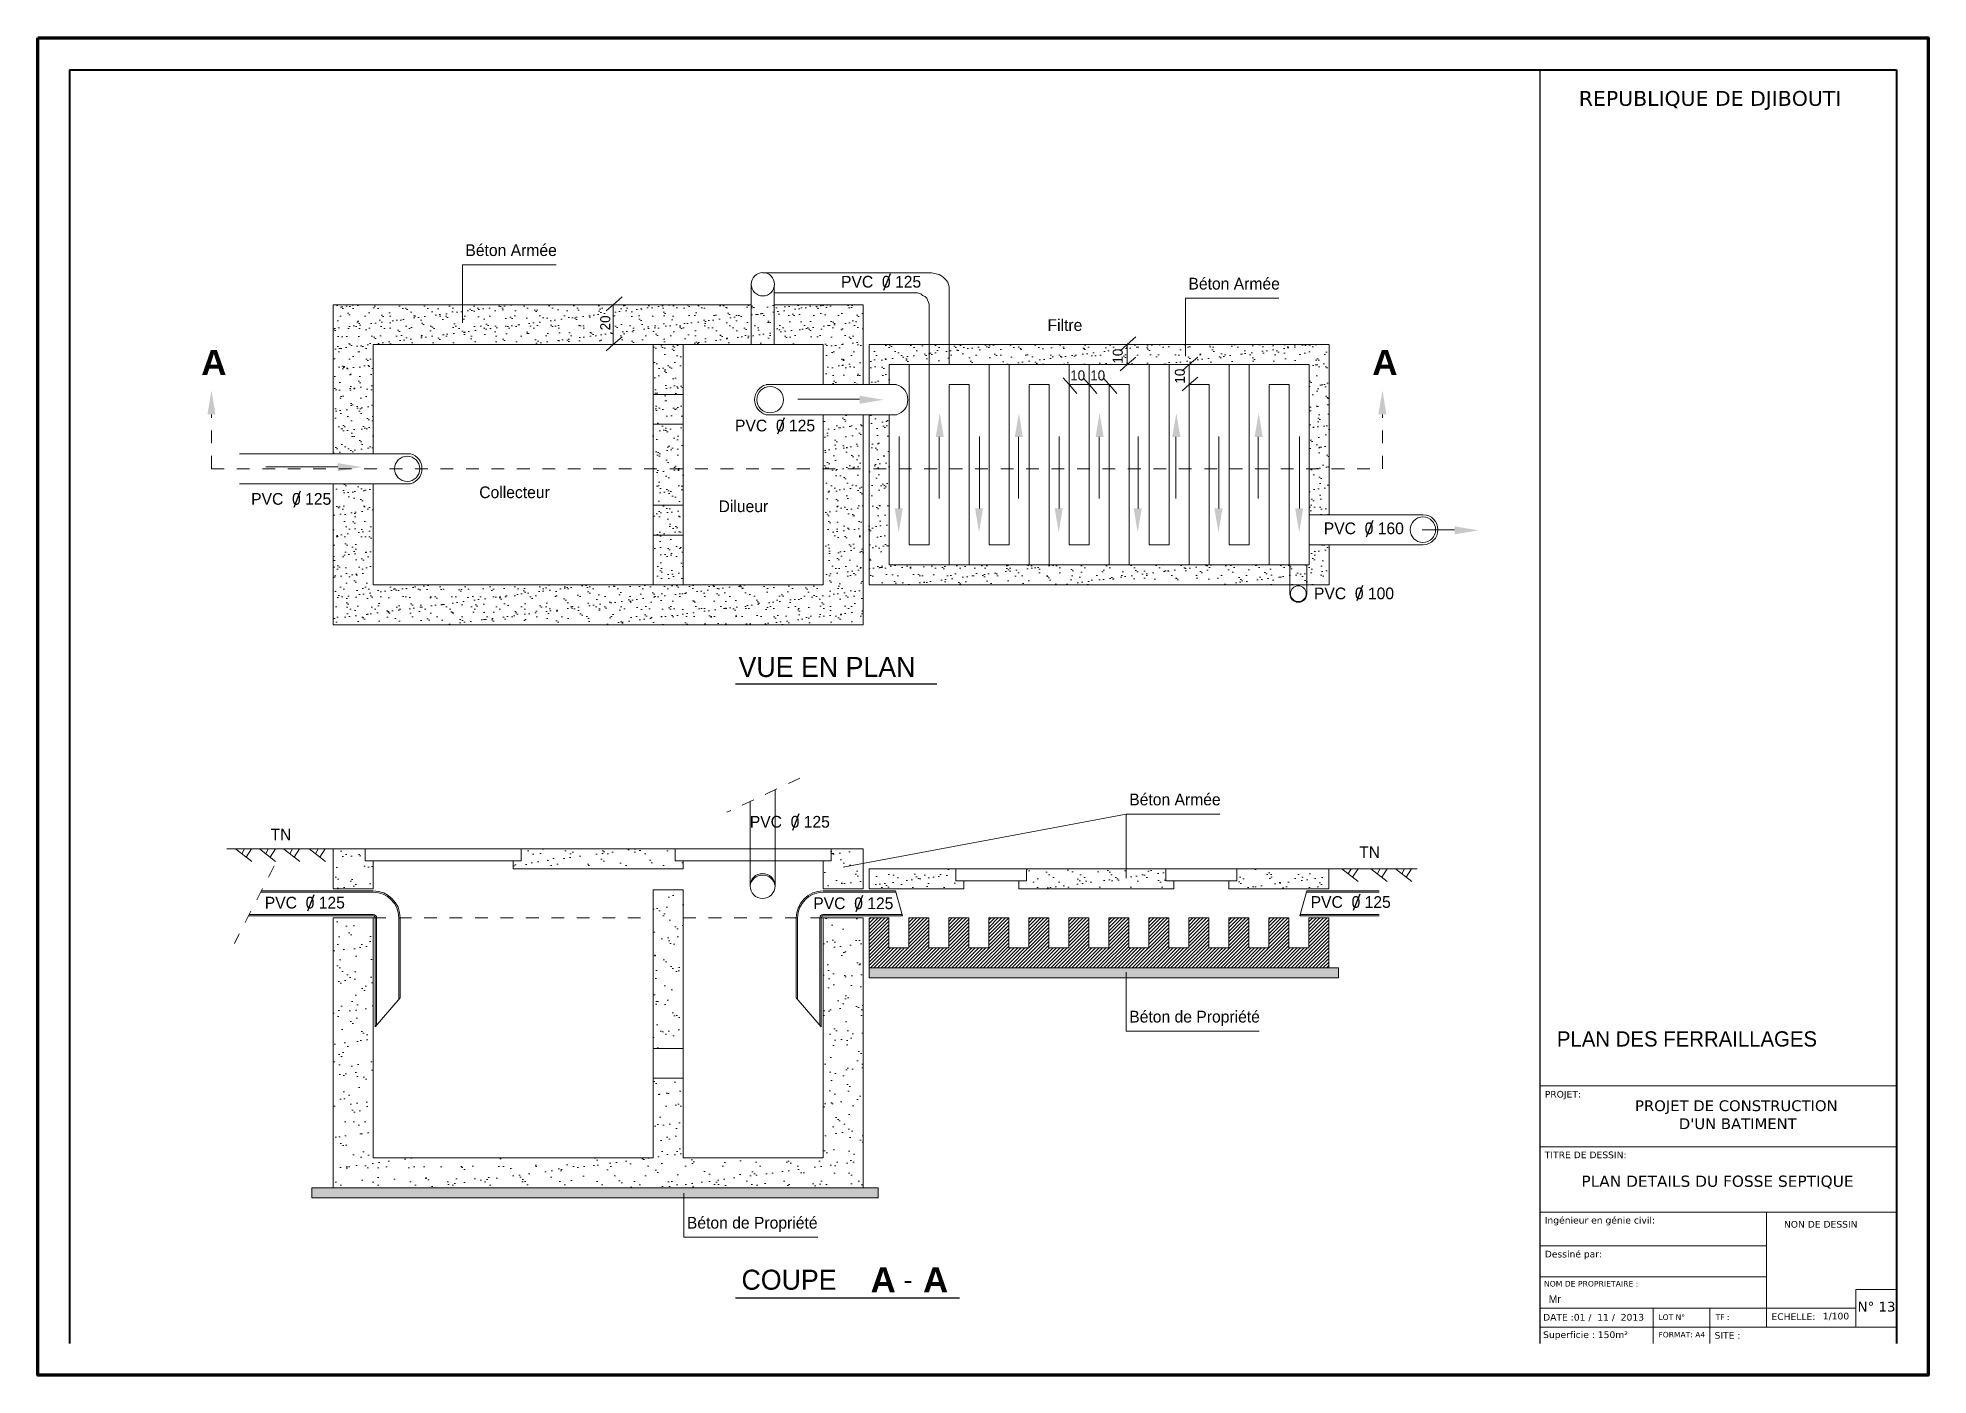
# Model space of a CAD drawing. Extents: x -110 to 3211, y -163 to 893.
# Drawn here: x 2020.62 to 2035.47, y -43.66 to -33.16 of the extents above; entities that cross this region are included whole.
import ezdxf

# ---------------------------------------------------------------- set-up
doc = ezdxf.new("R2010")
doc.units = 0
doc.header["$LTSCALE"] = 0.8
doc.header["$MEASUREMENT"] = 0
doc.linetypes.add('CACHE2', pattern=[4.7625, 3.175, -1.5875])
doc.linetypes.add('HIDDEN', pattern=[0.375, 0.25, -0.125])
doc.layers.get('0').update_dxf_attribs({"color": 5, "linetype": 'CONTINUOUS'})
for name, color, linetype in [('CALQUES1', 7, 'CONTINUOUS'), ('COMBLDG', 7, 'CONTINUOUS'), ('COTATITION', 5, 'CONTINUOUS'), ('p70', 1, 'CONTINUOUS')]:
    doc.layers.add(name, color=color, linetype=linetype)
doc.layers.add('Plomberie', color=253, linetype='CACHE2', lineweight=13)
doc.styles.add('style1', font='FTLTLT.TTF', dxfattribs={"width": 0.8, "height": 30})
pattern_1 = [(37.5, (2495.43466, -268.38206), (-0.003958557, 0.12108327), [0, -0.095518113, 0, -0.106829468, 0, -0.102116404]), (7.5, (2495.43466, -268.38206), (0.111214297, 0.177346097), [0, -0.051529508, 0, -0.086091983, 0, -0.032991454]), (327.5, (2495.35736, -268.38206), (0.195695365, 0.00035562), [0, -0.031420432, 0, -0.113113555, 0, -0.14767603]), (317.5, (2495.35736, -268.38206), (0.18890759, 0.05515389), [0, -0.015710216, 0, -0.07415222, 0, -0.084835166])]
pattern_2 = [(50, (2476.27482, -272.5369), (0.112683124, -0.009858496), [0.011782662, -0.129609282]), (355, (2476.27482, -272.5369), (-0.021798134, 0.118171009), [0.00942613, -0.103687425]), (100.4514, (2476.28421, -272.53772), (0.090885073, 0.10831244), [0.010013721, -0.11015094]), (46.1842, (2476.27482, -272.50548), (0.167665874, -0.026003395), [0.017673993, -0.19441392]), (96.6356, (2476.28879, -272.50765), (0.14683753, 0.15303602), [0.01502058, -0.165226384]), (351.1842, (2476.27482, -272.50548), (0.14683741, 0.153036136), [0.014139194, -0.15553114]), (21, (2476.29053, -272.51334), (0.093775387, -0.063252297), [0.011782662, -0.129609282]), (326, (2476.29053, -272.51334), (0.038225364, 0.113922638), [0.00942613, -0.103687425]), (71.4514, (2476.29834, -272.51861), (0.13200079, 0.050670238), [0.010013721, -0.11015094]), (37.5, (2476.274818, -272.536903), (0.0019103395, 0.0522983433), [0, -0.102430608, 0, -0.105258447, 0, -0.104080181]), (7.5, (2476.27482, -272.5369), (0.0413287924, 0.0619629317), [0, -0.060013025, 0, -0.100074076, 0, -0.039668295]), (327.5, (2476.239784, -272.536903), (0.0838646575, -0.003543419), [0, -0.03927554, 0, -0.1225396845, 0, -0.162600735]), (317.5, (2476.224074, -272.5369), (0.091619807, 0.015726709), [0, -0.051058202, 0, -0.081378919, 0, -0.115470087])]
pattern_3 = [(37.5, (2476.27482, -272.5369), (-0.005937836, 0.181624905), [0, -0.14327717, 0, -0.160244203, 0, -0.153174606]), (7.5, (2476.27482, -272.5369), (0.16682145, 0.26601914), [0, -0.077294263, 0, -0.129137975, 0, -0.04948718]), (327.5, (2476.15888, -272.5369), (0.293543047, 0.00053343), [0, -0.04713065, 0, -0.169670332, 0, -0.221514045]), (317.5, (2476.15888, -272.5369), (0.28336139, 0.08273084), [0, -0.023565324, 0, -0.11122833, 0, -0.12725275])]

msp = doc.modelspace()

# ---------------------------------------------------------------- texts
at = {"layer": 'COMBLDG', "color": 7, "lineweight": 9, "attachment_point": 1}
for s, insert, char_height, width in [('\\pi0.81068;{\\fVerdana|b0|i0|c0|p34;REPUBLIQUE DE DJIBOUTI}', (2031.914, -33.575, -0.311), 0.1169, 3.76087), ('\\pi0.7076;PLAN DES FERRAILLAGES', (2031.845, -40.958), 0.11955, 3.8461), ('{\\fVerdana|b0|i0|c0|p34;\\C55;PROJET:}', (2032.457, -41.426, -0.074), 0.05245, 5.87522), ("\\pi0.7852;{\\fVerdana|b0|i0|c0|p34;PROJET DE CONSTRUCTION \\P\\pi1.1295;D'UN BATIMENT }", (2032.381, -41.5, 0.301), 0.08466, 3.19274), ('{\\fVerdana|b0|i0|c0|p34;\\C55;TITRE DE DESSIN:}', (2032.457, -41.902, -0.074), 0.05245, 5.87522), ('{\\fVerdana|b0|i0|c0|p34;PLAN DETAILS DU FOSSE SEPTIQUE}', (2032.745, -42.091, -0.049), 0.08787, 2.82671), ('{\\fVerdana|b0|i0|c0|p34;\\C55;Ingénieur en génie civil:}', (2032.457, -42.415, -0.074), 0.05245, 5.87522), ('{\\fVerdana|b0|i0|c0|p34;NON DE DESSIN}', (2034.336, -42.447, -0.239), 0.05245, 5.87522), ('{\\fVerdana|b0|i0|c0|p34;\\C55;Dessiné par:}', (2032.457, -42.681, -0.161), 0.05245, 5.87522), ('{\\fVerdana|b0|i0|c0|p34;\\C55;NOM DE PROPRIETAIRE :}', (2032.451, -42.918, -0.047), 0.04386, 4.91309), ('{\\fArial|b0|i0|c0|p34; \\fColonna MT|b0|i0|c0|p82; \\H1.143x;Mr }', (2032.449, -43.031, -0.088), 0.05245, 5.87522), ('{\\fVerdana|b0|i0|c0|p34;DATE :01 /  11 /  2013}', (2032.444, -43.177, -0.161), 0.05245, 5.87522), ('{\\fVerdana|b0|i0|c0|p34;LOT N° }', (2033.35, -43.181, -0.114), 0.04326, 4.84569), ('{\\fVerdana|b0|i0|c0|p34;TF : }', (2033.799, -43.181, -0.133), 0.04326, 4.84569), ('{\\fVerdana|b0|i0|c0|p34;ECHELLE:}', (2034.238, -43.172, -0.334), 0.05245, 5.87522), ('{\\fVerdana|b0|i0|c0|p34;1/100}', (2034.641, -43.168, -0.282), 0.05245, 5.87522), ('{\\fVerdana|b0|i0|c0|p34;N° 13}', (2034.914, -43.082, -0.054), 0.07668, 8.58995), ('{\\fVerdana|b0|i0|c0|p34;Superficie : 150m²}', (2032.444, -43.314, -0.16), 0.05245, 5.87522), ('{\\fVerdana|b0|i0|c0|p34;FORMAT: A4}', (2033.35, -43.318, -0.132), 0.04326, 4.84569), ('{\\fVerdana|b0|i0|c0|p34;SITE : }', (2033.791, -43.319, -0.161), 0.05245, 5.87522)]:
    msp.add_mtext(s, dxfattribs=dict(at, insert=insert, char_height=char_height, width=width))
at = {"layer": 'p70', "color": 7, "lineweight": 20, "ltscale": 0.01, "style": 'style1'}
for s, height, p in [('Béton Armée', 0.09204, (2023.978, -34.871)), ('PVC  0 125', 0.092, (2026.929, -35.119)), ('Béton Armée', 0.09204, (2029.658, -35.134)), ('Filtre', 0.092, (2028.551, -35.459)), ('PVC  0 125', 0.092, (2026.096, -36.248)), ('Collecteur', 0.092, (2024.087, -36.772)), ('PVC  0 125', 0.092, (2022.295, -36.824)), ('Dilueur', 0.092, (2025.967, -36.882)), ('PVC  0 160', 0.092, (2030.721, -37.055)), ('PVC  0 100', 0.092, (2030.644, -37.566)), ('VUE EN PLAN ', 0.1571, (2026.124, -38.176)), ('Béton Armée', 0.09204, (2029.193, -39.184)), ('PVC  0 125', 0.092, (2026.212, -39.359)), ('TN', 0.092, (2022.447, -39.459)), ('TN', 0.092, (2030.999, -39.598)), ('PVC  0 125', 0.092, (2022.402, -39.994)), ('PVC  0 125', 0.092, (2026.711, -39.999)), ('PVC  0 125', 0.092, (2030.618, -39.989)), ('Béton de Propriété', 0.09204, (2029.193, -40.889)), ('Béton de Propriété', 0.09204, (2025.718, -42.507)), ('COUPE         -', 0.1571, (2026.147, -42.987))]:
    msp.add_text(s, height=height, dxfattribs=at).set_placement(p)
at = {"layer": 'p70', "lineweight": 20, "ltscale": 0.01, "char_height": 0.0786, "attachment_point": 5, "rotation": 90}
for s, insert in [('20', (2025.077, -35.396)), ('10', (2029.103, -35.657)), ('10', (2029.591, -35.814))]:
    msp.add_mtext(s, dxfattribs=dict(at, insert=insert))
at = {"layer": 'p70', "lineweight": 20, "ltscale": 0.01, "char_height": 0.0786, "attachment_point": 5}
for insert in [(2028.788, -35.809), (2028.945, -35.809)]:
    msp.add_mtext('10', dxfattribs=dict(at, insert=insert))
at = {"layer": 'Plomberie', "linetype": 'Continuous', "char_height": 0.19666, "width": 26.44349, "attachment_point": 1}
for insert in [(2021.903, -35.608), (2031.102, -35.608), (2027.161, -42.812), (2027.573, -42.812)]:
    msp.add_mtext('{\\fArial|b1|i0|c0|p34;A}', dxfattribs=dict(at, insert=insert))

# ---------------------------------------------------------------- hatches: boundary and pattern name
at = {"layer": 'p70', "lineweight": 20, "ltscale": 0.01}
h = msp.add_hatch(dxfattribs=at)
h.set_pattern_fill('AR-SAND', scale=0.062841, style=0)
h.set_pattern_definition(pattern_1)
h.paths.add_polyline_path([(2022.94, -35.253), (2027.103, -35.253), (2027.103, -35.881), (2026.789, -35.881), (2026.789, -35.567), (2023.254, -35.567), (2023.254, -36.423), (2022.94, -36.423)])
h = msp.add_hatch(dxfattribs=at)
h.set_pattern_fill('AR-SAND', scale=0.062841, style=0)
h.set_pattern_definition(pattern_1)
h.paths.add_polyline_path([(2022.94, -36.659), (2023.254, -36.659), (2023.254, -37.452), (2025.453, -37.452), (2025.453, -35.567), (2025.689, -35.567), (2025.689, -37.452), (2026.789, -37.452), (2026.789, -36.117), (2027.103, -36.117), (2027.103, -37.767), (2022.94, -37.767)])
h = msp.add_hatch(dxfattribs=at)
h.set_pattern_fill('AR-SAND', scale=0.062841, style=0)
h.set_pattern_definition(pattern_1)
h.paths.add_polyline_path([(2027.15, -35.567), (2030.76, -35.567), (2030.763, -35.567), (2030.763, -36.903), (2030.606, -36.903), (2030.606, -35.724), (2027.307, -35.724), (2027.307, -35.881), (2027.15, -35.881)])
h.paths.add_polyline_path([(2030.763, -37.452), (2027.15, -37.452), (2027.15, -36.117), (2027.307, -36.117), (2027.307, -37.295), (2030.606, -37.295), (2030.606, -37.138), (2030.763, -37.138)])
h = msp.add_hatch(dxfattribs=at)
h.set_pattern_fill('AR-SAND', scale=0.094261, style=0)
h.set_pattern_definition(pattern_3)
h.paths.add_polyline_path([(2022.94, -39.525), (2022.94, -39.84), (2023.254, -39.84), (2023.254, -39.62), (2023.191, -39.62), (2023.191, -39.525)])
h = msp.add_hatch(dxfattribs=at)
h.set_pattern_fill('AR-SAND', scale=0.094261, style=0)
h.set_pattern_definition(pattern_3)
h.paths.add_polyline_path([(2024.416, -39.525), (2024.416, -39.62), (2024.353, -39.62), (2024.353, -39.683), (2025.689, -39.683), (2025.689, -39.62), (2025.626, -39.62), (2025.626, -39.525)])
h.paths.add_polyline_path([(2026.789, -39.62), (2026.789, -39.84), (2027.103, -39.84), (2027.103, -39.525), (2026.851, -39.525), (2026.851, -39.62)])
h = msp.add_hatch(dxfattribs=at)
h.set_pattern_fill('AR-SAND', scale=0.078551, style=0)
h.set_pattern_definition([(37.5, (2476.27482, -272.5369), (-0.004948196, 0.151354088), [0, -0.11939764, 0, -0.133536836, 0, -0.127645505]), (7.5, (2476.27482, -272.5369), (0.13901787, 0.22168262), [0, -0.064411885, 0, -0.10761498, 0, -0.041239317]), (327.5, (2476.1782, -272.5369), (0.244619206, 0.000444525), [0, -0.03927554, 0, -0.141391944, 0, -0.184595037]), (317.5, (2476.1782, -272.5369), (0.23613449, 0.06894236), [0, -0.01963777, 0, -0.092690274, 0, -0.106043958])])
h.paths.add_polyline_path([(2028.387, -39.683), (2028.387, -39.777), (2028.325, -39.777), (2028.325, -39.84), (2029.544, -39.84), (2029.544, -39.777), (2029.481, -39.777), (2029.481, -39.683)])
edge = h.paths.add_edge_path()
edge.add_line((2030.038, -39.683), (2030.038, -39.777))
edge.add_line((2030.038, -39.777), (2029.975, -39.777))
edge.add_line((2029.975, -39.777), (2029.975, -39.84))
edge.add_line((2029.975, -39.84), (2030.76, -39.84))
edge.add_line((2030.76, -39.84), (2030.76, -39.683))
edge.add_line((2030.76, -39.683), (2030.038, -39.683))
edge.add_line((2030.038, -39.683), (2030.038, -39.777))
edge = h.paths.add_edge_path()
edge.add_line((2027.15, -39.84), (2027.15, -39.683))
edge.add_line((2027.15, -39.683), (2027.83, -39.683))
edge.add_line((2027.83, -39.683), (2027.83, -39.777))
edge.add_line((2027.83, -39.777), (2027.893, -39.777))
edge.add_line((2027.893, -39.777), (2027.893, -39.84))
edge.add_line((2027.893, -39.84), (2027.15, -39.84))
edge.add_line((2027.15, -39.84), (2027.15, -39.683))
h = msp.add_hatch(dxfattribs=at)
h.set_pattern_fill('AR-SAND', scale=0.094261, style=0)
h.set_pattern_definition(pattern_3)
h.paths.add_polyline_path([(2025.453, -39.848), (2025.689, -39.848), (2025.689, -41.092), (2025.453, -41.092)])
h = msp.add_hatch(dxfattribs=at)
h.set_pattern_fill('AR-SAND', scale=0.094261, style=0)
h.set_pattern_definition(pattern_3)
h.paths.add_polyline_path([(2022.94, -40.067), (2023.254, -40.067), (2023.254, -41.952), (2025.453, -41.952), (2025.453, -41.327), (2025.689, -41.327), (2025.689, -41.952), (2026.789, -41.952), (2026.789, -40.067), (2027.103, -40.067), (2027.103, -42.188), (2022.94, -42.188)])
h = msp.add_hatch(dxfattribs=at)
h.set_pattern_fill('ANSI31', scale=0.157102, style=0)
h.set_pattern_definition([(45, (2476.274818, -272.536903), (-0.0138860003, 0.0138860003), [])])
h.paths.add_polyline_path([(2027.461, -40.067), (2027.461, -40.303), (2027.304, -40.303), (2027.304, -40.067), (2027.15, -40.067), (2027.15, -40.46), (2030.76, -40.46), (2030.76, -40.067), (2030.603, -40.067), (2030.603, -40.303), (2030.446, -40.303), (2030.446, -40.067), (2030.289, -40.067), (2030.289, -40.303), (2030.132, -40.303), (2030.132, -40.067), (2029.974, -40.067), (2029.974, -40.303), (2029.817, -40.303), (2029.817, -40.067), (2029.66, -40.067), (2029.66, -40.303), (2029.503, -40.303), (2029.503, -40.067), (2029.346, -40.067), (2029.346, -40.303), (2029.189, -40.303), (2029.189, -40.067), (2029.032, -40.067), (2029.032, -40.303), (2028.875, -40.303), (2028.875, -40.067), (2028.718, -40.067), (2028.718, -40.303), (2028.561, -40.303), (2028.561, -40.067), (2028.403, -40.067), (2028.403, -40.303), (2028.246, -40.303), (2028.246, -40.067), (2028.089, -40.067), (2028.089, -40.303), (2027.932, -40.303), (2027.932, -40.067), (2027.775, -40.067), (2027.775, -40.303), (2027.618, -40.303), (2027.618, -40.067)])
h = msp.add_hatch(dxfattribs=at)
h.set_pattern_fill('AR-CONC', scale=0.01571, style=0)
h.set_pattern_definition(pattern_2)
h.paths.add_polyline_path([(2027.15, -40.46), (2030.838, -40.46), (2030.838, -40.538), (2027.15, -40.538)])
h = msp.add_hatch(dxfattribs=at)
h.set_pattern_fill('AR-CONC', scale=0.01571, style=0)
h.set_pattern_definition(pattern_2)
h.paths.add_polyline_path([(2022.773, -42.188), (2027.22, -42.188), (2027.22, -42.266), (2022.773, -42.266)])

# ---------------------------------------------------------------- linework, layer by layer
at = {"color": 5, "lineweight": 40}
for p, q in [((2020.869, -33.408), (2035.219, -33.408)), ((2020.869, -33.408), (2020.869, -43.408)), ((2035.219, -33.408), (2035.219, -43.408))]:
    msp.add_line(p, q, dxfattribs=at)
at = {"color": 5, "lineweight": 100}
msp.add_lwpolyline([(2020.619, -33.158), (2035.469, -33.158), (2035.469, -43.658), (2020.619, -43.658)], close=True, dxfattribs=at)
at = {"layer": 'CALQUES1', "color": 7, "lineweight": -2, "ltscale": 0.8}
for p, q in [((2026.1, -38.231), (2027.681, -38.231)), ((2026.1, -43.051), (2027.859, -43.051))]:
    msp.add_line(p, q, dxfattribs=at)
at = {"layer": 'COMBLDG', "color": 7, "lineweight": 30}
msp.add_line((2032.42, -43.408), (2032.42, -33.408), dxfattribs=at)
at = {"layer": 'COMBLDG', "color": 7, "lineweight": 9}
for p, q in [((2032.42, -41.387, 0.088), (2035.219, -41.387, -0.282)), ((2032.42, -41.864, 0.088), (2035.219, -41.864, -0.282)), ((2032.42, -42.377, 0.088), (2035.219, -42.377, -0.282)), ((2034.198, -42.377, -0.147), (2034.198, -43.281, -0.266)), ((2032.42, -42.642, 0), (2034.198, -42.642, -0.235)), ((2032.42, -42.886, 0.088), (2034.198, -42.886, -0.147)), ((2034.9, -42.986, -0.533), (2035.219, -42.986, -0.565)), ((2034.9, -42.986, 0), (2034.9, -43.281, 0)), ((2032.42, -43.133), (2034.9, -43.133, -0.25)), ((2033.309, -43.133, 0.019), (2033.309, -43.408, -0.017)), ((2033.753, -43.408, 0), (2033.753, -43.133, 0)), ((2032.42, -43.281, 0), (2035.219, -43.281))]:
    msp.add_line(p, q, dxfattribs=at)
at = {"layer": 'COTATITION', "color": 3, "lineweight": 13, "ltscale": 0.01}
for points in [[(2022.015, -36.114), (2021.952, -36.114), (2021.983, -35.926)], [(2031.213, -36.114), (2031.15, -36.114), (2031.182, -35.926)]]:
    msp.add_solid(points, dxfattribs=at)
at = {"layer": 'COTATITION', "color": 7, "lineweight": 13, "ltscale": 0.01}
for points in [[(2027.075, -36.031), (2027.075, -35.968), (2027.264, -36)], [(2027.736, -36.291), (2027.673, -36.291), (2027.704, -36.103)], [(2028.357, -36.291), (2028.294, -36.291), (2028.326, -36.103)], [(2028.992, -36.291), (2028.929, -36.291), (2028.96, -36.103)], [(2029.594, -36.291), (2029.531, -36.291), (2029.563, -36.103)], [(2030.241, -36.291), (2030.178, -36.291), (2030.21, -36.103)], [(2022.976, -36.56), (2022.976, -36.497), (2023.164, -36.528)], [(2027.351, -36.853), (2027.414, -36.853), (2027.382, -37.042)], [(2027.982, -36.853), (2028.044, -36.853), (2028.013, -37.042)], [(2028.607, -36.853), (2028.67, -36.853), (2028.639, -37.042)], [(2029.228, -36.853), (2029.291, -36.853), (2029.259, -37.042)], [(2029.862, -36.853), (2029.925, -36.853), (2029.894, -37.042)], [(2030.496, -36.853), (2030.559, -36.853), (2030.528, -37.042)], [(2031.749, -37.056), (2031.749, -36.993), (2031.937, -37.025)]]:
    msp.add_solid(points, dxfattribs=at)
at = {"layer": 'p70', "color": 7, "lineweight": 20, "ltscale": 0.01}
for p, q in [((2023.955, -35.395), (2023.955, -34.939)), ((2023.955, -34.939), (2024.69, -34.939)), ((2026.313, -35.002), (2027.639, -35.002)), ((2027.699, -35.016), (2027.639, -35.002)), ((2027.714, -35.023), (2027.699, -35.016)), ((2027.729, -35.034), (2027.714, -35.023)), ((2027.742, -35.047), (2027.729, -35.034)), ((2026.223, -35.091), (2026.223, -35.567)), ((2026.404, -35.115), (2026.404, -35.567)), ((2026.404, -35.159), (2027.53, -35.159)), ((2027.556, -35.168), (2027.53, -35.159)), ((2027.57, -35.18), (2027.556, -35.168)), ((2027.589, -35.19), (2027.57, -35.18)), ((2027.602, -35.203), (2027.589, -35.19)), ((2027.756, -35.06), (2027.742, -35.047)), ((2027.768, -35.076), (2027.756, -35.06)), ((2027.778, -35.114), (2027.768, -35.076)), ((2027.778, -35.114), (2027.778, -35.724)), ((2022.94, -35.253), (2026.223, -35.253)), ((2022.94, -35.253), (2022.94, -36.423)), ((2026.404, -35.253), (2027.103, -35.253)), ((2027.103, -35.253), (2027.103, -35.881)), ((2027.621, -35.248), (2027.602, -35.203)), ((2027.621, -35.247), (2027.621, -37.138)), ((2029.634, -35.658), (2029.634, -35.202)), ((2029.634, -35.202), (2030.369, -35.202)), ((2023.254, -35.567), (2026.789, -35.567)), ((2023.254, -35.567), (2023.254, -36.423)), ((2025.453, -35.567), (2025.453, -37.452)), ((2025.689, -35.567), (2025.689, -37.452)), ((2026.789, -35.567), (2026.789, -35.881)), ((2027.15, -35.567), (2027.15, -35.881)), ((2027.15, -35.567), (2030.76, -35.567)), ((2030.763, -35.567), (2030.763, -36.903)), ((2027.307, -35.724), (2027.307, -35.881)), ((2027.307, -35.724), (2030.606, -35.724)), ((2027.464, -35.724), (2027.464, -37.138)), ((2028.092, -35.724), (2028.092, -37.138)), ((2028.25, -35.724), (2028.25, -37.138)), ((2028.721, -35.724), (2028.721, -37.138)), ((2028.878, -35.724), (2028.878, -37.06)), ((2028.878, -35.724), (2028.878, -37.138)), ((2029.349, -35.724), (2029.349, -37.138)), ((2029.506, -35.724), (2029.506, -37.138)), ((2029.978, -35.724), (2029.978, -37.138)), ((2030.135, -35.724), (2030.135, -37.138)), ((2030.606, -35.724), (2030.606, -37.295)), ((2030.606, -35.724), (2030.606, -36.903)), ((2026.34, -35.881), (2027.365, -35.881)), ((2027.778, -35.881), (2027.778, -37.295)), ((2027.778, -35.881), (2027.935, -35.881)), ((2027.935, -35.881), (2027.935, -37.295)), ((2028.407, -35.881), (2028.407, -37.295)), ((2028.407, -35.881), (2028.564, -35.881)), ((2028.564, -35.881), (2028.564, -37.295)), ((2029.035, -35.881), (2029.035, -37.295)), ((2029.035, -35.881), (2029.192, -35.881)), ((2029.192, -35.881), (2029.192, -37.295)), ((2029.663, -35.881), (2029.663, -37.295)), ((2029.663, -35.881), (2029.821, -35.881)), ((2029.821, -35.881), (2029.821, -37.295)), ((2030.292, -35.881), (2030.292, -37.295)), ((2030.292, -35.881), (2030.449, -35.881)), ((2030.449, -35.881), (2030.449, -37.295)), ((2025.453, -35.957), (2025.689, -35.957)), ((2025.453, -36.192), (2025.689, -36.192)), ((2026.34, -36.117), (2027.365, -36.117)), ((2026.789, -36.117), (2026.789, -37.452)), ((2027.103, -36.117), (2027.103, -37.767)), ((2027.15, -36.117), (2027.15, -37.452)), ((2027.307, -36.117), (2027.307, -37.295)), ((2022.203, -36.423), (2023.547, -36.423)), ((2022.203, -36.659), (2023.547, -36.659)), ((2022.94, -36.659), (2022.94, -37.767)), ((2023.254, -36.659), (2023.254, -37.452)), ((2025.453, -36.827), (2025.689, -36.827)), ((2030.606, -36.903), (2031.5, -36.903)), ((2025.453, -37.063), (2025.689, -37.063)), ((2027.464, -37.138), (2027.621, -37.138)), ((2028.092, -37.138), (2028.25, -37.138)), ((2028.721, -37.138), (2028.878, -37.138)), ((2029.349, -37.138), (2029.506, -37.138)), ((2029.978, -37.138), (2030.135, -37.138)), ((2030.606, -37.138), (2031.5, -37.138)), ((2030.763, -37.138), (2030.763, -37.452)), ((2027.307, -37.295), (2030.606, -37.295)), ((2027.307, -37.295), (2030.606, -37.295)), ((2030.454, -37.295), (2030.454, -37.522)), ((2030.588, -37.295), (2030.588, -37.522)), ((2023.254, -37.452), (2026.789, -37.452)), ((2027.15, -37.452), (2030.763, -37.452)), ((2022.94, -37.767), (2027.103, -37.767)), ((2026.215, -39.683), (2026.215, -39.153)), ((2026.411, -39.683), (2026.411, -39.061)), ((2026.946, -39.67), (2029.169, -39.252)), ((2029.169, -39.757), (2029.169, -39.252)), ((2029.169, -39.252), (2029.904, -39.252)), ((2022.94, -39.525), (2022.104, -39.525)), ((2022.173, -39.525), (2022.3, -39.624)), ((2022.243, -39.525), (2022.223, -39.564)), ((2022.299, -39.525), (2022.257, -39.59)), ((2022.36, -39.525), (2022.487, -39.624)), ((2022.43, -39.525), (2022.41, -39.564)), ((2022.486, -39.525), (2022.444, -39.59)), ((2022.549, -39.525), (2022.677, -39.624)), ((2022.62, -39.525), (2022.599, -39.564)), ((2022.675, -39.525), (2022.634, -39.59)), ((2022.75, -39.525), (2022.878, -39.624)), ((2022.821, -39.525), (2022.8, -39.564)), ((2022.877, -39.525), (2022.835, -39.59)), ((2022.94, -39.525), (2022.94, -39.84)), ((2022.94, -39.525), (2027.103, -39.525)), ((2023.191, -39.62), (2023.191, -39.525)), ((2023.191, -39.62), (2024.416, -39.62)), ((2023.254, -39.62), (2023.254, -39.84)), ((2024.353, -39.683), (2024.353, -39.62)), ((2024.416, -39.62), (2024.416, -39.525)), ((2025.021, -39.525), (2025.905, -39.525)), ((2025.626, -39.62), (2025.626, -39.525)), ((2025.626, -39.62), (2026.851, -39.62)), ((2025.689, -39.683), (2025.689, -39.62)), ((2026.789, -39.84), (2026.789, -39.62)), ((2026.851, -39.62), (2026.851, -39.525)), ((2027.103, -39.525), (2027.103, -39.84)), ((2024.353, -39.683), (2025.689, -39.683)), ((2026.215, -39.817), (2026.215, -39.683)), ((2026.411, -39.817), (2026.411, -39.683)), ((2027.15, -39.84), (2027.15, -39.683)), ((2027.15, -39.683), (2030.76, -39.683)), ((2027.15, -39.84), (2027.15, -39.777)), ((2027.818, -39.683), (2028.701, -39.683)), ((2027.83, -39.777), (2027.83, -39.683)), ((2027.893, -39.777), (2027.83, -39.777)), ((2027.893, -39.84), (2027.893, -39.777)), ((2028.387, -39.777), (2027.893, -39.777)), ((2028.325, -39.84), (2028.325, -39.777)), ((2028.387, -39.777), (2028.387, -39.683)), ((2029.481, -39.777), (2029.481, -39.683)), ((2029.544, -39.777), (2029.481, -39.777)), ((2029.544, -39.84), (2029.544, -39.777)), ((2030.038, -39.777), (2029.544, -39.777)), ((2029.975, -39.84), (2029.975, -39.777)), ((2030.038, -39.777), (2030.038, -39.683)), ((2030.76, -39.84), (2030.76, -39.683)), ((2030.76, -39.683), (2031.455, -39.683)), ((2030.864, -39.683), (2030.992, -39.781)), ((2030.935, -39.683), (2030.914, -39.721)), ((2030.99, -39.683), (2030.948, -39.747)), ((2031.092, -39.683), (2031.219, -39.781)), ((2031.162, -39.683), (2031.142, -39.721)), ((2031.218, -39.683), (2031.176, -39.747)), ((2031.285, -39.683), (2031.413, -39.781)), ((2031.356, -39.683), (2031.335, -39.721)), ((2031.411, -39.683), (2031.369, -39.747)), ((2022.371, -39.866), (2023.254, -39.866)), ((2022.376, -39.855), (2023.254, -39.855)), ((2022.94, -39.84), (2023.254, -39.84)), ((2025.453, -39.848), (2025.453, -41.952)), ((2025.453, -39.848), (2025.689, -39.848)), ((2025.689, -39.848), (2025.689, -41.952)), ((2026.789, -39.84), (2027.103, -39.84)), ((2027.357, -39.855), (2026.789, -39.855)), ((2027.36, -39.866), (2026.789, -39.866)), ((2027.15, -39.84), (2027.893, -39.84)), ((2027.357, -39.855), (2027.411, -40.052)), ((2028.325, -39.84), (2029.544, -39.84)), ((2029.975, -39.84), (2030.76, -39.84)), ((2030.588, -39.855), (2030.533, -40.052)), ((2030.585, -39.866), (2031.156, -39.866)), ((2030.588, -39.855), (2031.156, -39.855)), ((2022.275, -40.052), (2023.254, -40.052)), ((2022.28, -40.041), (2023.254, -40.041)), ((2022.94, -40.067), (2022.94, -40.923)), ((2022.94, -40.067), (2023.254, -40.067)), ((2023.254, -40.067), (2023.254, -40.923)), ((2023.269, -40.067), (2023.269, -40.923)), ((2023.28, -40.067), (2023.28, -40.91)), ((2023.455, -40.067), (2023.455, -40.708)), ((2023.466, -40.067), (2023.466, -40.695)), ((2026.576, -40.067), (2026.576, -40.695)), ((2026.587, -40.067), (2026.587, -40.708)), ((2026.762, -40.067), (2026.762, -40.91)), ((2026.773, -40.067), (2026.773, -40.923)), ((2027.408, -40.041), (2026.789, -40.041)), ((2027.411, -40.052), (2026.789, -40.052)), ((2026.789, -40.067), (2026.789, -41.952)), ((2026.789, -40.067), (2027.103, -40.067)), ((2027.103, -40.067), (2027.103, -40.381)), ((2027.103, -40.067), (2027.103, -42.188)), ((2027.15, -40.067), (2027.15, -40.538)), ((2027.15, -40.067), (2027.304, -40.067)), ((2027.304, -40.067), (2027.304, -40.303)), ((2027.461, -40.067), (2027.461, -40.303)), ((2027.461, -40.067), (2027.618, -40.067)), ((2027.618, -40.067), (2027.618, -40.303)), ((2027.775, -40.067), (2027.775, -40.303)), ((2027.775, -40.067), (2027.932, -40.067)), ((2027.932, -40.067), (2027.932, -40.303)), ((2028.089, -40.067), (2028.089, -40.303)), ((2028.089, -40.067), (2028.246, -40.067)), ((2028.246, -40.067), (2028.246, -40.303)), ((2028.403, -40.067), (2028.403, -40.303)), ((2028.403, -40.067), (2028.561, -40.067)), ((2028.561, -40.067), (2028.561, -40.303)), ((2028.718, -40.067), (2028.718, -40.303)), ((2028.718, -40.067), (2028.875, -40.067)), ((2028.875, -40.067), (2028.875, -40.303)), ((2029.032, -40.067), (2029.032, -40.303)), ((2029.032, -40.067), (2029.189, -40.067)), ((2029.189, -40.067), (2029.189, -40.303)), ((2029.346, -40.067), (2029.346, -40.303)), ((2029.346, -40.067), (2029.503, -40.067)), ((2029.503, -40.067), (2029.503, -40.303)), ((2029.66, -40.067), (2029.66, -40.303)), ((2029.66, -40.067), (2029.817, -40.067)), ((2029.817, -40.067), (2029.817, -40.303)), ((2029.974, -40.067), (2029.974, -40.303)), ((2029.974, -40.067), (2030.132, -40.067)), ((2030.132, -40.067), (2030.132, -40.303)), ((2030.289, -40.067), (2030.289, -40.303)), ((2030.289, -40.067), (2030.446, -40.067)), ((2030.446, -40.067), (2030.446, -40.303)), ((2030.533, -40.052), (2031.156, -40.052)), ((2030.536, -40.041), (2031.156, -40.041)), ((2030.603, -40.067), (2030.603, -40.303)), ((2030.603, -40.067), (2030.76, -40.067)), ((2030.76, -40.067), (2030.76, -40.46)), ((2027.304, -40.303), (2027.461, -40.303)), ((2027.618, -40.303), (2027.775, -40.303)), ((2027.932, -40.303), (2028.089, -40.303)), ((2028.246, -40.303), (2028.403, -40.303)), ((2028.561, -40.303), (2028.718, -40.303)), ((2028.875, -40.303), (2029.032, -40.303)), ((2029.189, -40.303), (2029.346, -40.303)), ((2029.503, -40.303), (2029.66, -40.303)), ((2029.817, -40.303), (2029.974, -40.303)), ((2030.132, -40.303), (2030.289, -40.303)), ((2030.446, -40.303), (2030.603, -40.303)), ((2027.15, -40.46), (2030.838, -40.46)), ((2027.15, -40.538), (2030.838, -40.538)), ((2029.169, -40.957), (2029.169, -40.495)), ((2030.838, -40.46), (2030.838, -40.538)), ((2023.269, -40.923), (2023.466, -40.695)), ((2026.576, -40.695), (2026.773, -40.923)), ((2022.94, -40.923), (2022.94, -42.188)), ((2023.254, -40.849), (2023.254, -41.952)), ((2029.169, -40.957), (2030.214, -40.957)), ((2025.453, -41.092), (2025.689, -41.092)), ((2025.453, -41.327), (2025.689, -41.327)), ((2023.254, -41.952), (2025.453, -41.952)), ((2025.689, -41.952), (2026.789, -41.952)), ((2022.773, -42.188), (2027.22, -42.188)), ((2022.773, -42.266), (2027.22, -42.266)), ((2025.695, -42.575), (2025.695, -42.229)), ((2025.695, -42.575), (2026.747, -42.575))]:
    msp.add_line(p, q, dxfattribs=at)
at = {"layer": 'p70', "color": 7, "lineweight": 30, "ltscale": 0.01}
for p, q in [((2027.266, -35.138), (2027.318, -35.009)), ((2026.433, -36.267), (2026.485, -36.138)), ((2022.632, -36.843), (2022.684, -36.714)), ((2031.058, -37.075), (2031.11, -36.946)), ((2030.983, -37.576), (2031.029, -37.456)), ((2026.549, -39.378), (2026.601, -39.249)), ((2022.74, -40.013), (2022.791, -39.884)), ((2027.048, -40.018), (2027.1, -39.889)), ((2030.955, -40.008), (2031.007, -39.879))]:
    msp.add_line(p, q, dxfattribs=at)
at = {"layer": 'p70', "lineweight": 20, "ltscale": 0.01}
for p, q in [((2025.209, -35.192), (2025.14, -35.253)), ((2025.14, -35.253), (2025.085, -35.301)), ((2025.14, -35.253), (2025.14, -35.567)), ((2025.14, -35.567), (2025.085, -35.615)), ((2025.209, -35.506), (2025.14, -35.567)), ((2029.176, -35.567), (2029.121, -35.615)), ((2029.246, -35.506), (2029.176, -35.567)), ((2029.176, -35.567), (2029.176, -35.724)), ((2029.176, -35.724), (2029.121, -35.772)), ((2029.246, -35.664), (2029.176, -35.724)), ((2029.663, -35.724), (2029.609, -35.772)), ((2029.733, -35.664), (2029.663, -35.724)), ((2029.663, -35.724), (2029.663, -35.881)), ((2028.721, -35.881), (2028.673, -35.827)), ((2028.878, -35.881), (2028.721, -35.881)), ((2028.782, -35.951), (2028.721, -35.881)), ((2028.878, -35.881), (2028.83, -35.827)), ((2028.878, -35.881), (2028.83, -35.827)), ((2029.035, -35.881), (2028.878, -35.881)), ((2028.939, -35.951), (2028.878, -35.881)), ((2028.939, -35.951), (2028.878, -35.881)), ((2029.035, -35.881), (2028.987, -35.827)), ((2029.096, -35.951), (2029.035, -35.881)), ((2029.663, -35.881), (2029.609, -35.929)), ((2029.733, -35.821), (2029.663, -35.881))]:
    msp.add_line(p, q, dxfattribs=at)
at = {"layer": 'p70', "color": 7, "lineweight": 13, "ltscale": 0.01}
for p, q in [((2026.59, -35.996), (2027.075, -35.996)), ((2027.385, -36.287), (2027.385, -36.853)), ((2027.701, -36.776), (2027.701, -36.291)), ((2028.016, -36.287), (2028.016, -36.853)), ((2028.323, -36.776), (2028.322, -36.291)), ((2028.642, -36.287), (2028.642, -36.853)), ((2028.957, -36.776), (2028.957, -36.291)), ((2029.262, -36.287), (2029.262, -36.853)), ((2029.56, -36.776), (2029.559, -36.291)), ((2029.897, -36.287), (2029.897, -36.853)), ((2030.207, -36.776), (2030.206, -36.291)), ((2030.531, -36.287), (2030.531, -36.853)), ((2022.41, -36.525), (2022.975, -36.525)), ((2031.495, -37.021), (2031.749, -37.021))]:
    msp.add_line(p, q, dxfattribs=at)
at = {"layer": 'p70', "color": 3, "linetype": 'HIDDEN', "lineweight": 20, "ltscale": 0.3}
for p, q in [((2021.983, -36.541), (2021.983, -36.114)), ((2031.182, -36.541), (2031.182, -36.114)), ((2021.983, -36.541), (2031.182, -36.541))]:
    msp.add_line(p, q, dxfattribs=at)
at = {"layer": 'p70', "color": 7, "linetype": 'HIDDEN', "lineweight": 20, "ltscale": 0.3}
for p, q in [((2026.606, -38.971), (2026.032, -39.238)), ((2022.477, -39.66), (2022.163, -40.268))]:
    msp.add_line(p, q, dxfattribs=at)
at = {"layer": 'p70', "color": 7, "linetype": 'HIDDEN', "lineweight": 20, "ltscale": 0.2}
for p, q in [((2023.254, -40.067), (2025.453, -40.067)), ((2025.689, -40.067), (2026.789, -40.067))]:
    msp.add_line(p, q, dxfattribs=at)
at = {"layer": 'p70', "color": 0, "linetype": 'HIDDEN', "lineweight": 20, "ltscale": 0.01}
for p, q in [((2022.773, -42.188), (2022.773, -42.266)), ((2027.22, -42.188), (2027.22, -42.266))]:
    msp.add_line(p, q, dxfattribs=at)
at = {"layer": 'p70', "color": 7, "lineweight": 20, "ltscale": 0.01}
for points in [[(2030.763, -37.452), (2027.15, -37.452), (2027.15, -36.117), (2027.307, -36.117), (2027.307, -37.295), (2030.606, -37.295), (2030.606, -37.138), (2030.763, -37.138), (2030.763, -37.452)], [(2027.15, -39.84), (2027.15, -39.683), (2027.83, -39.683), (2027.83, -39.777), (2027.893, -39.777), (2027.893, -39.84), (2027.15, -39.84), (2027.15, -39.683)], [(2028.387, -39.683), (2028.387, -39.777), (2028.325, -39.777), (2028.325, -39.84), (2029.544, -39.84), (2029.544, -39.777), (2029.481, -39.777), (2029.481, -39.683), (2028.387, -39.683)], [(2030.038, -39.683), (2030.038, -39.777), (2029.975, -39.777), (2029.975, -39.84), (2030.76, -39.84), (2030.76, -39.683), (2030.038, -39.683), (2030.038, -39.777)], [(2025.453, -39.848), (2025.689, -39.848), (2025.689, -41.092), (2025.453, -41.092), (2025.453, -39.848)]]:
    msp.add_lwpolyline(points, dxfattribs=at)
for centre, radius in [((2026.315, -35.093), 0.0916), ((2026.372, -35.999), 0.104), ((2023.521, -36.542), 0.0989), ((2031.5, -37.02), 0.1), ((2030.521, -37.522), 0.0622), ((2026.313, -39.817), 0.0982)]:
    msp.add_circle(centre, radius, dxfattribs=at)
for centre, radius, start, end in [((2026.372, -35.999), 0.122, 105.119, 254.881), ((2027.332, -35.999), 0.122, 285.4962, 74.5038), ((2023.515, -36.541), 0.122, 285.44, 75.0546), ((2031.5, -37.02), 0.118, 270.4009, 89.5991), ((2030.521, -37.523), 0.0668, 179.3498, 0.6502), ((2026.313, -39.83), 0.0991, 7.5789, 172.4211), ((2023.254, -40.067), 0.212, 0, 90), ((2023.254, -40.067), 0.201, 0, 90), ((2026.789, -40.067), 0.212, 90, 180), ((2026.789, -40.067), 0.201, 90, 180), ((2023.254, -40.067), 0.0267, 0, 90), ((2023.254, -40.067), 0.0157, 0, 90), ((2026.789, -40.067), 0.0267, 90, 180), ((2026.789, -40.067), 0.0157, 90, 180)]:
    msp.add_arc(centre, radius, start, end, dxfattribs=at)

msp.set_redraw_order([(e.dxf.handle, doc.entitydb.next_handle()) for e in msp.query("TEXT MTEXT ATTDEF DIMENSION ARC_DIMENSION")])  # texts and dimensions are drawn at this point

doc.saveas('drawing.dxf')
